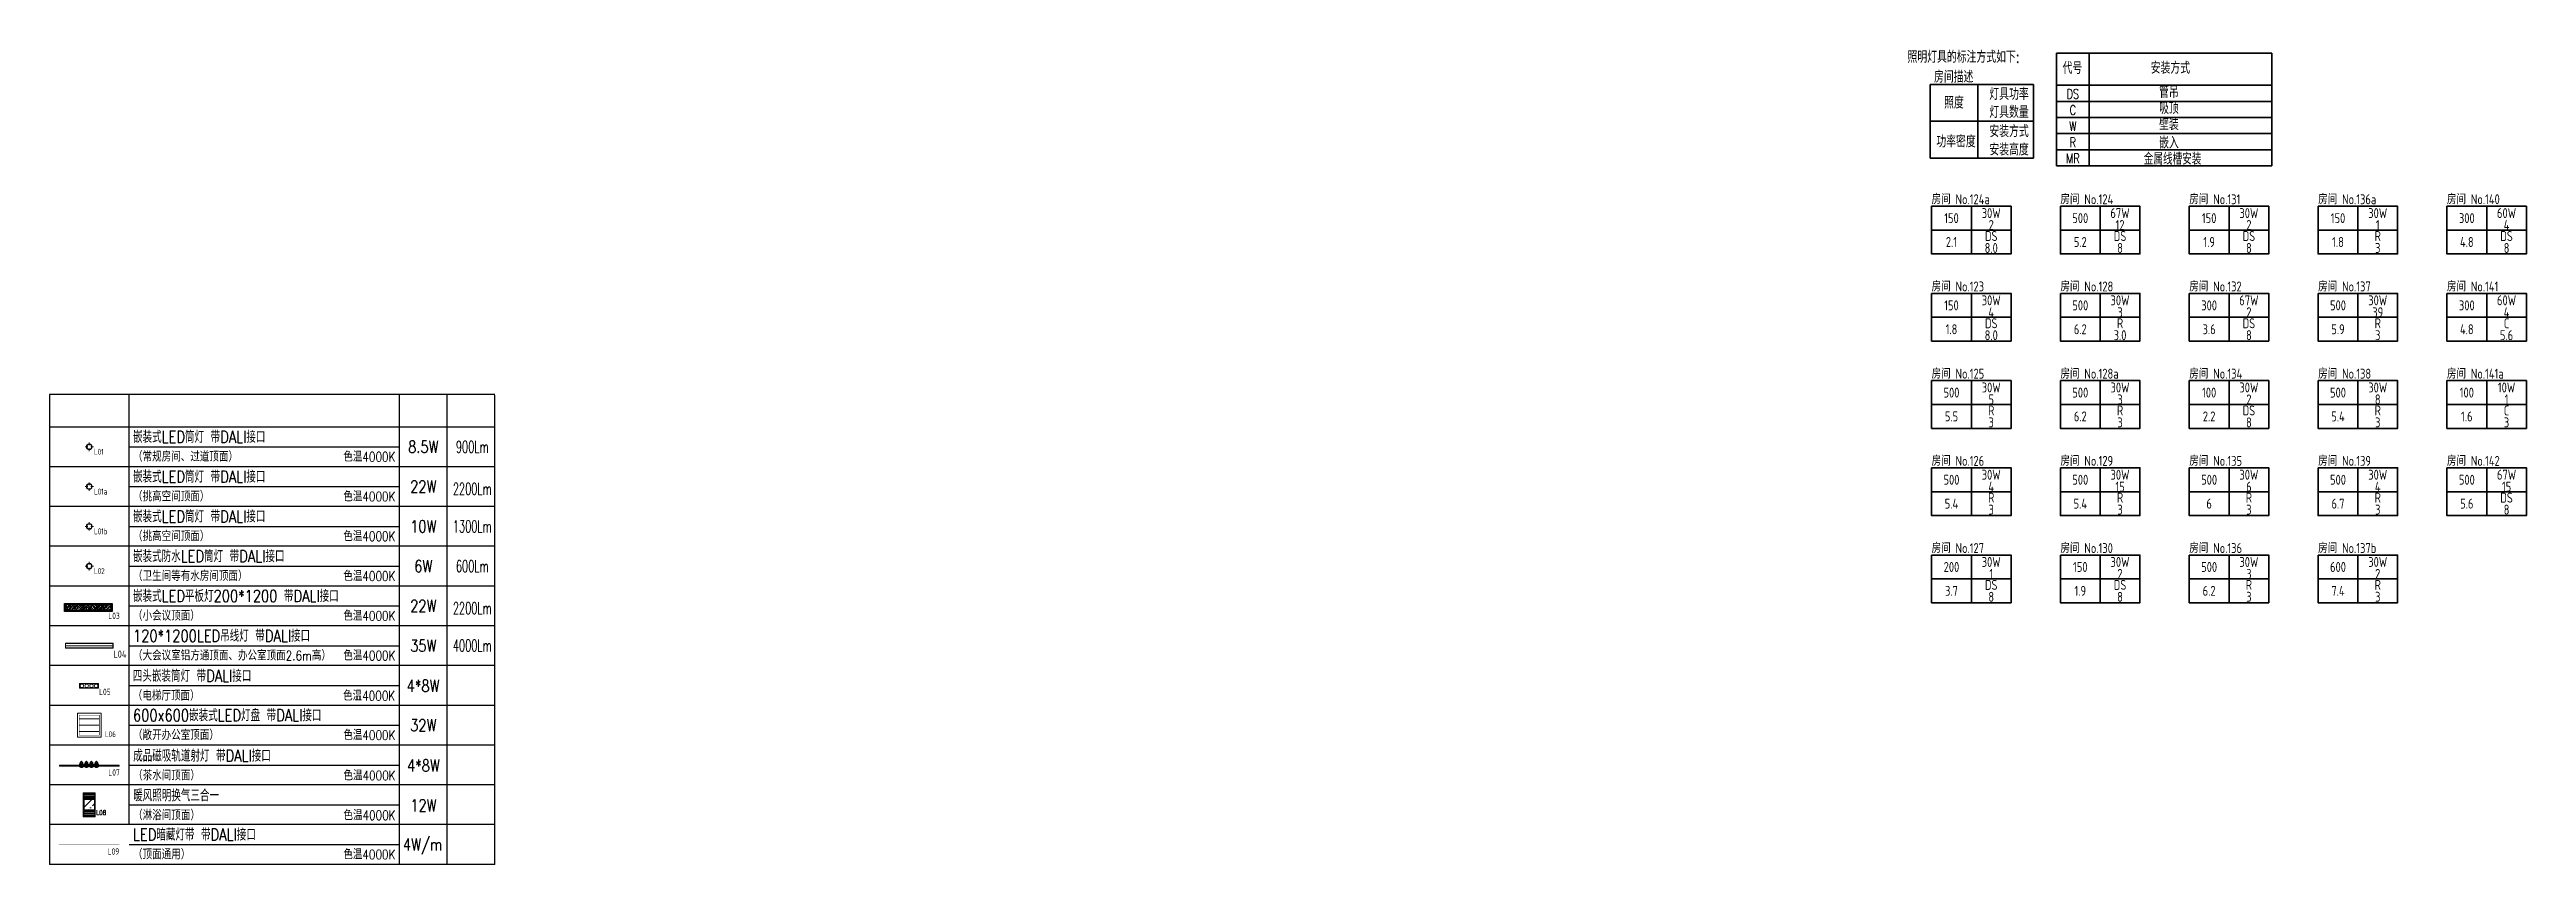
# Model space of a CAD drawing. Extents: x -621157 to 1764546, y -106808 to 741893.
# Drawn here: x -346256 to -283957, y 10080 to 30569 of the extents above; entities that cross this region are included whole.
import ezdxf
from ezdxf.enums import TextEntityAlignment as Align

# ---------------------------------------------------------------- set-up
doc = ezdxf.new("R2010")
doc.units = 0
doc.header["$LTSCALE"] = 1000
doc.header["$MEASUREMENT"] = 0
doc.linetypes.add('顶面材料与灯具图例$0$DASHED2', pattern=[9.525, 6.35, -3.175])
for name, color, linetype, lineweight in [('E-ANNO-TEXT', 7, 'Continuous', 35), ('LSE50-AB-E-221$0$E-ANNO-TEXT', 7, 'Continuous', 35), ('顶面材料与灯具图例$0$A-CLING-ACCENT', 8, 'Continuous', 0), ('顶面材料与灯具图例$0$A-CLNG-PATT', 8, 'Continuous', 0), ('顶面材料与灯具图例$0$I-C-light', 8, 'Continuous', 13)]:
    doc.layers.add(name, color=color, linetype=linetype, lineweight=lineweight)
for name, color, linetype in [('SIG_TEXT', 2, 'Continuous'), ('顶面材料与灯具图例$0$0-LIGHT', 8, '顶面材料与灯具图例$0$DASHED2'), ('顶面材料与灯具图例$0$0-LIGHT-CNTL', 8, 'Continuous'), ('顶面材料与灯具图例$0$I-C-light text', 8, 'Continuous'), ('顶面材料与灯具图例$0$I-LIGHT', 8, 'Continuous'), ('顶面材料与灯具图例$0$I-LIGHT—灯具编号', 8, 'Continuous')]:
    doc.layers.add(name, color=color, linetype=linetype)
doc.styles.add('HZTXT', font='romans.shx', dxfattribs={"width": 0.8, "bigfont": 'hzdxc.shx'})
doc.styles.add('LSE50-AB-E-221$0$HZTXT', font='tssdeng.shx', dxfattribs={"bigfont": 'tssdchn.shx'})
doc.styles.add('顶面材料与灯具图例$0$_HZTXT', font='simplex.shx', dxfattribs={"width": 0.8, "bigfont": 'hztxt.shx'})
doc.styles.add('顶面材料与灯具图例$0$A-text-B', font='architxt.shx', dxfattribs={"width": 0.65, "bigfont": 'hztxt.shx'})
doc.styles.add('顶面材料与灯具图例$0$DIM_FONT', font='SIMPLEX.shx', dxfattribs={"width": 0.8})
doc.styles.add('顶面材料与灯具图例$0$GA-text-B', font='architxt.shx', dxfattribs={"width": 0.65, "bigfont": 'hztxt.shx'})
doc.styles.add('顶面材料与灯具图例$0$XZC', font='SIMPLEX.SHX', dxfattribs={"width": 0.7, "bigfont": 'hztxt.shx'})
doc.linetypes.add('顶面材料与灯具图例$0$LED_LINE', pattern='A,12.7,-5.08,["LED",顶面材料与灯具图例$0$XZC,S=2.54,R=0,X=-2.54,Y=-1.27],-6.35', length=24.13)

msp = doc.modelspace()

# ---------------------------------------------------------------- texts
at = {"color": 7, "style": '顶面材料与灯具图例$0$_HZTXT', "width": 0.8}
for s, p in [('嵌装式LED筒灯 带DALI接口', (-344156, 20830)), ('嵌装式LED筒灯 带DALI接口', (-344156, 19830)), ('嵌装式LED筒灯 带DALI接口', (-344156, 18830)), ('嵌装式防水LED筒灯 带DALI接口', (-344156, 17830)), ('嵌装式LED平板灯200*1200 带DALI接口', (-344156, 16830)), ('120*1200LED吊线灯 带DALI接口', (-344156, 15830)), ('四头嵌装筒灯 带DALI接口', (-344162, 14821)), ('600x600嵌装式LED灯盘 带DALI接口', (-344156, 13830)), ('成品磁吸轨道射灯 带DALI接口', (-344153, 12815)), ('暖风照明换气三合一', (-344153, 11815)), ('LED暗藏灯带 带DALI接口', (-344156, 10830))]:
    msp.add_text(s, height=300, dxfattribs=at).set_placement(p, align=Align.MIDDLE_LEFT)
at = {"color": 2, "style": '顶面材料与灯具图例$0$_HZTXT'}
for s, width, p in [('8.5W', 0.8, (-336856, 20580)), ('900Lm', 0.6, (-335622, 20580)), ('22W', 0.8, (-336856, 19580)), ('2200Lm', 0.6, (-335622, 19522)), ('10W', 0.8, (-336856, 18580)), ('1300Lm', 0.6, (-335622, 18580)), ('6W', 0.8, (-336856, 17580)), ('600Lm', 0.6, (-335622, 17580)), ('22W', 0.8, (-336856, 16580)), ('2200Lm', 0.6, (-335622, 16522)), ('35W', 0.8, (-336856, 15580)), ('4000Lm', 0.6, (-335622, 15584)), ('4*8W', 0.8, (-336862, 14571)), ('32W', 0.8, (-336856, 13580)), ('4*8W', 0.8, (-336853, 12565)), ('12W', 0.8, (-336853, 11565)), ('4W/m', 0.8, (-336873, 10580))]:
    msp.add_text(s, height=300, dxfattribs=dict(at, width=width)).set_placement(p, align=Align.MIDDLE_CENTER)
at = {"color": 1, "style": '顶面材料与灯具图例$0$_HZTXT', "width": 0.8}
for s, p in [('（常规房间、过道顶面）', (-344156, 20330)), ('（挑高空间顶面）', (-344156, 19330)), ('（挑高空间顶面）', (-344156, 18330)), ('（卫生间等有水房间顶面）', (-344156, 17330)), ('（小会议顶面）', (-344156, 16330)), ('（大会议室铝方通顶面、办公室顶面2.6m高）', (-344156, 15330)), ('（电梯厅顶面）', (-344162, 14321)), ('（敞开办公室顶面）', (-344156, 13330)), ('（茶水间顶面）', (-344153, 12315)), ('（淋浴间顶面）', (-344153, 11315)), ('（顶面通用）', (-344156, 10330))]:
    msp.add_text(s, height=240, dxfattribs=at).set_placement(p, align=Align.MIDDLE_LEFT)
for p in [(-337556, 20330), (-337556, 19330), (-337556, 18330), (-337556, 17330), (-337556, 16330), (-337556, 15330), (-337562, 14321), (-337556, 13330), (-337553, 12315), (-337553, 11315), (-337556, 10330)]:
    msp.add_text('色温4000K', height=240, dxfattribs=at).set_placement(p, align=Align.MIDDLE_RIGHT)
at = {"layer": 'E-ANNO-TEXT', "color": 3, "style": 'HZTXT'}
for s, width, p in [('照明灯具的标注方式如下:', 0.75, (-299524, 30235, 16800)), ('代号', 0.75, (-295625, 29956, 16800)), ('安装方式', 0.75, (-293408, 29960, 16800)), ('管吊', 0.75, (-293197, 29353, 16800)), ('壁装', 0.75, (-293197, 28543, 16800)), ('吸顶', 0.75, (-293197, 28948, 16800)), ('嵌入', 0.75, (-293197, 28077, 16800)), ('金属线槽安装', 0.7, (-293582, 27672, 16800))]:
    msp.add_text(s, height=300, dxfattribs=dict(at, width=width)).set_placement(p)
at = {"layer": 'E-ANNO-TEXT', "color": 3, "style": 'HZTXT', "width": 0.75}
for s, p in [('房间描述', (-297867, 29736, 16800)), ('照度', (-298109, 29085, 16800)), ('灯具功率', (-296476, 29301, 16800)), ('灯具数量', (-296476, 28848, 16800)), ('安装方式', (-296476, 28366, 16800)), ('功率密度', (-297809, 28109, 16800)), ('安装高度', (-296476, 27905, 16800))]:
    msp.add_text(s, height=300, dxfattribs=at).set_placement(p, align=Align.RIGHT)
for s, p in [('DS', (-295365, 29453, 16800)), ('W', (-295365, 28643, 16800)), ('C', (-295365, 29048, 16800)), ('R', (-295365, 28238, 16800)), ('MR', (-295365, 27833, 16800))]:
    msp.add_text(s, height=240, dxfattribs=at).set_placement(p, align=Align.MIDDLE)
at = {"layer": 'LSE50-AB-E-221$0$E-ANNO-TEXT', "style": 'LSE50-AB-E-221$0$HZTXT', "width": 0.8}
for s, p in [('房间 No.124a', (-298919, 26680, 11779)), ('房间 No.124', (-295679, 26680, 11779)), ('房间 No.131', (-292438, 26680, 11779)), ('房间 No.136a', (-289197, 26680, 11779)), ('房间 No.140', (-285957, 26680, 11779)), ('房间 No.123', (-298919, 24487, 11779)), ('房间 No.128', (-295679, 24487, 11779)), ('房间 No.132', (-292438, 24487, 11779)), ('房间 No.137', (-289197, 24487, 11779)), ('房间 No.141', (-285957, 24487, 11779)), ('房间 No.125', (-298919, 22294, 11779)), ('房间 No.128a', (-295679, 22294, 11779)), ('房间 No.134', (-292438, 22294, 11779)), ('房间 No.138', (-289197, 22294, 11779)), ('房间 No.141a', (-285957, 22294, 11779)), ('房间 No.126', (-298919, 20102, 11779)), ('房间 No.129', (-295679, 20102, 11779)), ('房间 No.135', (-292438, 20102, 11779)), ('房间 No.139', (-289197, 20102, 11779)), ('房间 No.142', (-285957, 20102, 11779)), ('房间 No.127', (-298919, 17909, 11779)), ('房间 No.130', (-295679, 17909, 11779)), ('房间 No.136', (-292438, 17909, 11779)), ('房间 No.137b', (-289197, 17909, 11779))]:
    msp.add_text(s, height=250, dxfattribs=at).set_placement(p)
for s, p in [('150', (-298419, 26330, 11779)), ('30W', (-297419, 26457, 11779)), ('2', (-297419, 26157, 11779)), ('500', (-295179, 26330, 11779)), ('67W', (-294179, 26457, 11779)), ('12', (-294179, 26157, 11779)), ('150', (-291938, 26330, 11779)), ('30W', (-290938, 26457, 11779)), ('2', (-290938, 26157, 11779)), ('150', (-288697, 26330, 11779)), ('30W', (-287697, 26457, 11779)), ('1', (-287697, 26157, 11779)), ('300', (-285457, 26330, 11779)), ('60W', (-284457, 26457, 11779)), ('4', (-284457, 26157, 11779)), ('2.1', (-298419, 25730, 11779)), ('8.0', (-297419, 25580, 11779)), ('DS', (-297419, 25880, 11779)), ('5.2', (-295179, 25730, 11779)), ('DS', (-294179, 25880, 11779)), ('8', (-294179, 25580, 11779)), ('1.9', (-291938, 25730, 11779)), ('DS', (-290938, 25880, 11779)), ('8', (-290938, 25580, 11779)), ('1.8', (-288697, 25730, 11779)), ('R', (-287697, 25880, 11779)), ('3', (-287697, 25580, 11779)), ('4.8', (-285457, 25730, 11779)), ('DS', (-284457, 25880, 11779)), ('8', (-284457, 25580, 11779)), ('30W', (-297419, 24264, 11779)), ('30W', (-294179, 24264, 11779)), ('67W', (-290938, 24264, 11779)), ('30W', (-287697, 24264, 11779)), ('60W', (-284457, 24264, 11779)), ('150', (-298419, 24137, 11779)), ('DS', (-297419, 23687, 11779)), ('4', (-297419, 23964, 11779)), ('500', (-295179, 24137, 11779)), ('R', (-294179, 23687, 11779)), ('3', (-294179, 23964, 11779)), ('300', (-291938, 24137, 11779)), ('DS', (-290938, 23687, 11779)), ('2', (-290938, 23964, 11779)), ('500', (-288697, 24137, 11779)), ('39', (-287697, 23964, 11779)), ('R', (-287697, 23687, 11779)), ('300', (-285457, 24137, 11779)), ('4', (-284457, 23964, 11779)), ('C', (-284457, 23687, 11779)), ('1.8', (-298419, 23537, 11779)), ('8.0', (-297419, 23387, 11779)), ('6.2', (-295179, 23537, 11779)), ('3.0', (-294179, 23387, 11779)), ('3.6', (-291938, 23537, 11779)), ('8', (-290938, 23387, 11779)), ('5.9', (-288697, 23537, 11779)), ('3', (-287697, 23387, 11779)), ('4.8', (-285457, 23537, 11779)), ('5.6', (-284457, 23387, 11779)), ('500', (-298419, 21944, 11779)), ('30W', (-297419, 22072, 11779)), ('5', (-297419, 21772, 11779)), ('500', (-295179, 21944, 11779)), ('30W', (-294179, 22072, 11779)), ('3', (-294179, 21772, 11779)), ('100', (-291938, 21944, 11779)), ('30W', (-290938, 22072, 11779)), ('2', (-290938, 21772, 11779)), ('500', (-288697, 21944, 11779)), ('30W', (-287697, 22072, 11779)), ('8', (-287697, 21772, 11779)), ('100', (-285457, 21944, 11779)), ('10W', (-284457, 22072, 11779)), ('1', (-284457, 21772, 11779)), ('5.5', (-298419, 21344, 11779)), ('R', (-297419, 21494, 11779)), ('3', (-297419, 21194, 11779)), ('6.2', (-295179, 21344, 11779)), ('R', (-294179, 21494, 11779)), ('3', (-294179, 21194, 11779)), ('2.2', (-291938, 21344, 11779)), ('DS', (-290938, 21494, 11779)), ('8', (-290938, 21194, 11779)), ('5.4', (-288697, 21344, 11779)), ('R', (-287697, 21494, 11779)), ('3', (-287697, 21194, 11779)), ('1.6', (-285457, 21344, 11779)), ('3', (-284457, 21194, 11779)), ('C', (-284457, 21494, 11779)), ('30W', (-297419, 19879, 11779)), ('30W', (-294179, 19879, 11779)), ('30W', (-290938, 19879, 11779)), ('30W', (-287697, 19879, 11779)), ('67W', (-284457, 19879, 11779)), ('500', (-298419, 19752, 11779)), ('R', (-297419, 19302, 11779)), ('4', (-297419, 19579, 11779)), ('500', (-295179, 19752, 11779)), ('15', (-294179, 19579, 11779)), ('R', (-294179, 19302, 11779)), ('500', (-291938, 19752, 11779)), ('R', (-290938, 19302, 11779)), ('6', (-290938, 19579, 11779)), ('500', (-288697, 19752, 11779)), ('R', (-287697, 19302, 11779)), ('4', (-287697, 19579, 11779)), ('500', (-285457, 19752, 11779)), ('DS', (-284457, 19302, 11779)), ('15', (-284457, 19579, 11779)), ('5.4', (-298419, 19152, 11779)), ('3', (-297419, 19002, 11779)), ('5.4', (-295179, 19152, 11779)), ('3', (-294179, 19002, 11779)), ('6', (-291938, 19152, 11779)), ('3', (-290938, 19002, 11779)), ('6.7', (-288697, 19152, 11779)), ('3', (-287697, 19002, 11779)), ('5.6', (-285457, 19152, 11779)), ('8', (-284457, 19002, 11779)), ('200', (-298419, 17559, 11779)), ('30W', (-297419, 17686, 11779)), ('1', (-297419, 17386, 11779)), ('150', (-295179, 17559, 11779)), ('30W', (-294179, 17686, 11779)), ('2', (-294179, 17386, 11779)), ('500', (-291938, 17559, 11779)), ('30W', (-290938, 17686, 11779)), ('3', (-290938, 17386, 11779)), ('600', (-288697, 17559, 11779)), ('30W', (-287697, 17686, 11779)), ('2', (-287697, 17386, 11779)), ('3.7', (-298419, 16959, 11779)), ('DS', (-297419, 17109, 11779)), ('8', (-297419, 16809, 11779)), ('1.9', (-295179, 16959, 11779)), ('DS', (-294179, 17109, 11779)), ('8', (-294179, 16809, 11779)), ('6.2', (-291938, 16959, 11779)), ('R', (-290938, 17109, 11779)), ('3', (-290938, 16809, 11779)), ('7.4', (-288697, 16959, 11779)), ('R', (-287697, 17109, 11779)), ('3', (-287697, 16809, 11779))]:
    msp.add_text(s, height=250, dxfattribs=at).set_placement(p, align=Align.MIDDLE)
at = {"layer": '顶面材料与灯具图例$0$I-C-light', "color": 2, "style": '顶面材料与灯具图例$0$A-text-B', "width": 0.8}
for s, p in [('L03', (-344778, 16331)), ('L07', (-344777, 12390)), ('L09', (-344795, 10405))]:
    msp.add_text(s, height=160, dxfattribs=at).set_placement(p, align=Align.MIDDLE_LEFT)

# ---------------------------------------------------------------- blocks, each defined once
blk = doc.blocks.new('*U|REF9345')
at = {"color": 8}
for p, q in [((-106, 0), (-39, 0)), ((0, 39), (0, 106)), ((39, 0), (106, 0)), ((0, -106), (0, -39))]:
    blk.add_line(p, q, dxfattribs=at)
blk.add_circle((0, 0), 72.5)
blk.add_circle((0, 0), 62.5, dxfattribs=at)
blk = doc.blocks.new('顶面材料与灯具图例$0$asdsdsasd')
at = {"layer": '顶面材料与灯具图例$0$I-C-light', "linetype": '顶面材料与灯具图例$0$LED_LINE', "ltscale": 0.1}
blk.add_line((-6682, 170512), (-5492, 170512), dxfattribs=at)
at = {"layer": '顶面材料与灯具图例$0$I-C-light', "color": 3}
blk.add_lwpolyline([(-5487, 170572), (-6687, 170572), (-6687, 170452), (-5487, 170452)], close=True, dxfattribs=at)
at = {"layer": '顶面材料与灯具图例$0$I-C-light', "color": 8}
blk.add_lwpolyline([(-5492, 170567), (-6682, 170567), (-6682, 170457), (-5492, 170457)], close=True, dxfattribs=at)
at = {"layer": '顶面材料与灯具图例$0$I-C-light', "color": 3, "style": '顶面材料与灯具图例$0$DIM_FONT'}
blk.add_attdef('1', (-5756, 170304), '', height=80, dxfattribs=at)
blk = doc.blocks.new('顶面材料与灯具图例$0$sdfdfewre')
at = {"layer": '顶面材料与灯具图例$0$I-LIGHT'}
h = blk.add_hatch(dxfattribs=at)
h.set_pattern_fill('HB玻璃SC800R45', color=250, scale=100, angle=45, pattern_type=2)
h.set_pattern_definition([(45, (0, 0), (84.852814, 226.27417), [1500, -200, 500, -100]), (45, (58.69, 129.4), (-164.75588, 23.334524), [300, -33, 600, -75]), (45, (-24.75, 95.46), (320.319372, 415.0716806), [800, -140, 400, -100])])
h.paths.add_polyline_path([(873424, 296833), (874584, 296833), (874584, 296673), (873424, 296673)])
h = blk.add_hatch(dxfattribs=at)
h.set_pattern_fill('AR-SAND', color=250)
h.set_pattern_definition([(37.5, (0, 0), (-1.6000313, 48.9413237), [0, -38.608, 0, -43.18, 0, -41.275]), (7.5, (0, 0), (44.9523283, 71.68251), [0, -20.828, 0, -34.798, 0, -13.335]), (327.5, (-31.24, 0), (79.099237, 0.1437185), [0, -12.7, 0, -45.72, 0, -59.69]), (317.5, (-31.24, 0), (76.355645, 22.2929323), [0, -6.35, 0, -29.972, 0, -34.29])])
h.paths.add_polyline_path([(873424, 296833), (874584, 296833), (874584, 296673), (873424, 296673)])
blk.add_lwpolyline([(873404, 296853), (874604, 296853), (874604, 296653), (873404, 296653)], close=True, dxfattribs=at)
at = {"layer": '顶面材料与灯具图例$0$I-LIGHT', "color": 8}
blk.add_lwpolyline([(873424, 296833), (874584, 296833), (874584, 296673), (873424, 296673)], close=True, dxfattribs=at)
blk = doc.blocks.new('顶面材料与灯具图例$1$sedrewrw')
blk.add_lwpolyline([(426615, 191280), (427095, 191280), (427095, 191400), (426615, 191400)], close=True)
at = {"color": 251}
blk.add_lwpolyline([(426625, 191290), (427085, 191290), (427085, 191390), (426625, 191390)], close=True, dxfattribs=at)
for centre in [(426675, 191340), (426795, 191340), (426915, 191340), (427035, 191340)]:
    blk.add_circle(centre, 44.3, dxfattribs=at)
at = {"layer": '顶面材料与灯具图例$0$I-C-light', "color": 2, "style": '顶面材料与灯具图例$0$A-text-B', "width": 0.8}
blk.add_text('L05', height=160, dxfattribs=at).set_placement((427107, 191186), align=Align.MIDDLE_LEFT)
blk = doc.blocks.new('*U|REF9337')
at = {"ltscale": 1000}
for p, q in [((-600, 300), (0, 300)), ((-600, -300), (-600, 300))]:
    blk.add_line(p, q, dxfattribs=at)
at = {"ltscale": 0.2}
for p, q in [((-552, 161), (-48, 161)), ((-552, 0), (-48, 0)), ((-552, -161), (-48, -161))]:
    blk.add_line(p, q, dxfattribs=at)
for p, q in [((0, 300), (0, -300)), ((0, -300), (-600, -300))]:
    blk.add_line(p, q)
at = {"ltscale": 1000, "const_width": 10}
blk.add_lwpolyline([(-552, 252), (-48, 252), (-48, -252), (-552, -252), (-552, 252)], dxfattribs=at)
at = {"layer": '顶面材料与灯具图例$0$I-C-light text', "style": '顶面材料与灯具图例$0$GA-text-B', "width": 0.65}
blk.add_attdef('YD', (31, -82), '', height=150, dxfattribs=at)
blk = doc.blocks.new('顶面材料与灯具图例$0$ddd-flat-532')
at = {"layer": '顶面材料与灯具图例$0$A-CLNG-PATT'}
for p, q in [((-65, 0), (65, 0)), ((0, -65), (0, 65))]:
    blk.add_line(p, q, dxfattribs=at)
for radius in [50, 35]:
    blk.add_circle((0, 0), radius, dxfattribs=at)
blk = doc.blocks.new('顶面材料与灯具图例$0$sdfdsfdsf')
at = {"layer": '顶面材料与灯具图例$0$A-CLING-ACCENT', "xscale": 2.599866955843283, "yscale": 2.599866955843283, "zscale": 2.599866955843283}
blk.add_blockref('顶面材料与灯具图例$0$ddd-flat-532', (-9333, 10314), dxfattribs=at)
blk = doc.blocks.new('顶面材料与灯具图例$0$erewrewrewr324324')
at = {"layer": '顶面材料与灯具图例$0$0-LIGHT'}
blk.add_circle((25603, 18875), 50, dxfattribs=at)
at = {"layer": '顶面材料与灯具图例$0$0-LIGHT', "xscale": 0.36, "yscale": 0.36, "zscale": 0.36}
blk.add_blockref('顶面材料与灯具图例$0$sdfdsfdsf', (28963, 15162), dxfattribs=at)
blk = doc.blocks.new('顶面材料与灯具图例$0$2')
at = {"layer": '顶面材料与灯具图例$0$0-LIGHT-CNTL'}
for p, q in [((7421.6, 821.54), (7420.89, 821.38)), ((7421.67, 820.84), (7421.6, 821.54))]:
    blk.add_line(p, q, dxfattribs=at)
at = {"layer": '顶面材料与灯具图例$0$0-LIGHT', "xscale": 0.01, "yscale": 0.01, "zscale": 0.01, "rotation": 145.6146681467176}
blk.add_blockref('顶面材料与灯具图例$0$erewrewrewr324324', (7738.9, 831.84), dxfattribs=at)
blk = doc.blocks.new('顶面材料与灯具图例$0$gfddxx')
at = {"ltscale": 20}
h = blk.add_hatch(dxfattribs=at)
h.set_pattern_fill('ANSI36', color=256, scale=1000)
h.set_pattern_definition([(45, (-0.002, 170), (66.291261, 243.067956), [312.5, -62.5, 0, -62.5])])
h.paths.add_polyline_path([(452232, 1190320), (452232, 1190060), (452492, 1190060), (452492, 1190320)])
at = {"ltscale": 20, "elevation": 0}
for points in [[(452212, 1190340), (452512, 1190340), (452512, 1190490), (452212, 1190490)], [(452212, 1190340), (452512, 1190340), (452512, 1190040), (452212, 1190040)], [(452212, 1189890), (452512, 1189890), (452512, 1190040), (452212, 1190040)], [(452222, 1190350), (452502, 1190350), (452502, 1190480), (452222, 1190480)], [(452222, 1189900), (452502, 1189900), (452502, 1190030), (452222, 1190030)]]:
    blk.add_lwpolyline(points, close=True, dxfattribs=at)
for points in [[(452222, 1190460), (452502, 1190460)], [(452222, 1190430), (452502, 1190430)], [(452222, 1190400), (452502, 1190400)], [(452222, 1190370), (452502, 1190370)], [(452222, 1190010), (452502, 1190010)], [(452222, 1189980), (452502, 1189980)], [(452222, 1189950), (452502, 1189950)], [(452222, 1189920), (452502, 1189920)], [(452492, 1190320), (452492, 1190060), (452232, 1190060), (452232, 1190320), (452492, 1190320)]]:
    blk.add_lwpolyline(points, dxfattribs=at)

# ---------------------------------------------------------------- linework, layer by layer
for p, q in [((-335056, 20080), (-346256, 20080)), ((-335056, 19080), (-346256, 19080)), ((-335056, 18080), (-346256, 18080)), ((-335056, 17080), (-346256, 17080)), ((-335056, 16080), (-346256, 16080)), ((-335056, 15080), (-346256, 15080)), ((-335056, 14080), (-346256, 14080)), ((-335056, 13080), (-346256, 13080)), ((-335056, 12080), (-346256, 12080)), ((-335056, 11080), (-346256, 11080)), ((-335056, 10080), (-346256, 10080))]:
    msp.add_line(p, q)
for points in [[(-344256, 11080), (-344256, 21880)], [(-337456, 10080), (-337456, 21880)], [(-335056, 10080), (-335056, 21880)]]:
    msp.add_lwpolyline(points)
at = {"layer": 'Defpoints'}
for p, q in [((-346256, 21080), (-335056, 21080)), ((-344256, 20580), (-337456, 20580)), ((-344256, 19580), (-337456, 19580)), ((-344256, 18580), (-337456, 18580)), ((-344256, 17580), (-337456, 17580)), ((-344256, 16580), (-337456, 16580)), ((-344256, 15580), (-337456, 15580)), ((-344256, 14580), (-337456, 14580)), ((-344256, 13580), (-337456, 13580)), ((-344256, 12580), (-337456, 12580)), ((-344256, 11580), (-337456, 11580)), ((-344256, 10580), (-337456, 10580))]:
    msp.add_line(p, q, dxfattribs=at)
for points in [[(-335056, 21897), (-346256, 21897)], [(-336256, 10080), (-336256, 21897)]]:
    msp.add_lwpolyline(points, dxfattribs=at)
at = {"layer": 'E-ANNO-TEXT', "color": 3}
for p, q in [((-295774, 30481, 16800), (-295774, 27646, 16800)), ((-295774, 30481, 16800), (-290363, 30481, 16800)), ((-294956, 30481, 16800), (-294956, 27646, 16800)), ((-290363, 30481, 16800), (-290363, 27646, 16800)), ((-298958, 29692), (-298958, 27842)), ((-298958, 29692), (-296358, 29692)), ((-297758, 29692), (-297758, 27842)), ((-296358, 29692), (-296358, 27842)), ((-295774, 29671, 16800), (-290363, 29671, 16800)), ((-298958, 28767), (-296358, 28767)), ((-295774, 29266, 16800), (-290363, 29266, 16800)), ((-295774, 28861, 16800), (-290363, 28861, 16800)), ((-295774, 28456, 16800), (-290363, 28456, 16800)), ((-295774, 28051, 16800), (-290363, 28051, 16800)), ((-298958, 27842), (-296358, 27842)), ((-295774, 27646, 16800), (-290363, 27646, 16800))]:
    msp.add_line(p, q, dxfattribs=at)
at = {"layer": 'LSE50-AB-E-221$0$E-ANNO-TEXT'}
for p, q in [((-297919, 25430, 11779), (-297919, 26630, 11779)), ((-294679, 25430, 11779), (-294679, 26630, 11779)), ((-291438, 25430, 11779), (-291438, 26630, 11779)), ((-288197, 25430, 11779), (-288197, 26630, 11779)), ((-284957, 25430, 11779), (-284957, 26630, 11779)), ((-298919, 26030, 11779), (-296919, 26030, 11779)), ((-295679, 26030, 11779), (-293679, 26030, 11779)), ((-292438, 26030, 11779), (-290438, 26030, 11779)), ((-289197, 26030, 11779), (-287197, 26030, 11779)), ((-285957, 26030, 11779), (-283957, 26030, 11779)), ((-297919, 23237, 11779), (-297919, 24437, 11779)), ((-294679, 23237, 11779), (-294679, 24437, 11779)), ((-291438, 23237, 11779), (-291438, 24437, 11779)), ((-288197, 23237, 11779), (-288197, 24437, 11779)), ((-284957, 23237, 11779), (-284957, 24437, 11779)), ((-298919, 23837, 11779), (-296919, 23837, 11779)), ((-295679, 23837, 11779), (-293679, 23837, 11779)), ((-292438, 23837, 11779), (-290438, 23837, 11779)), ((-289197, 23837, 11779), (-287197, 23837, 11779)), ((-285957, 23837, 11779), (-283957, 23837, 11779)), ((-297919, 21044, 11779), (-297919, 22244, 11779)), ((-294679, 21044, 11779), (-294679, 22244, 11779)), ((-291438, 21044, 11779), (-291438, 22244, 11779)), ((-288197, 21044, 11779), (-288197, 22244, 11779)), ((-284957, 21044, 11779), (-284957, 22244, 11779)), ((-298919, 21644, 11779), (-296919, 21644, 11779)), ((-295679, 21644, 11779), (-293679, 21644, 11779)), ((-292438, 21644, 11779), (-290438, 21644, 11779)), ((-289197, 21644, 11779), (-287197, 21644, 11779)), ((-285957, 21644, 11779), (-283957, 21644, 11779)), ((-297919, 18852, 11779), (-297919, 20052, 11779)), ((-294679, 18852, 11779), (-294679, 20052, 11779)), ((-291438, 18852, 11779), (-291438, 20052, 11779)), ((-288197, 18852, 11779), (-288197, 20052, 11779)), ((-284957, 18852, 11779), (-284957, 20052, 11779)), ((-298919, 19452, 11779), (-296919, 19452, 11779)), ((-295679, 19452, 11779), (-293679, 19452, 11779)), ((-292438, 19452, 11779), (-290438, 19452, 11779)), ((-289197, 19452, 11779), (-287197, 19452, 11779)), ((-285957, 19452, 11779), (-283957, 19452, 11779)), ((-297919, 16659, 11779), (-297919, 17859, 11779)), ((-294679, 16659, 11779), (-294679, 17859, 11779)), ((-291438, 16659, 11779), (-291438, 17859, 11779)), ((-288197, 16659, 11779), (-288197, 17859, 11779)), ((-298919, 17259, 11779), (-296919, 17259, 11779)), ((-295679, 17259, 11779), (-293679, 17259, 11779)), ((-292438, 17259, 11779), (-290438, 17259, 11779)), ((-289197, 17259, 11779), (-287197, 17259, 11779))]:
    msp.add_line(p, q, dxfattribs=at)
at = {"layer": 'LSE50-AB-E-221$0$E-ANNO-TEXT', "elevation": 11779}
for points in [[(-298919, 26630), (-296919, 26630), (-296919, 25430), (-298919, 25430)], [(-295679, 26630), (-293679, 26630), (-293679, 25430), (-295679, 25430)], [(-292438, 26630), (-290438, 26630), (-290438, 25430), (-292438, 25430)], [(-289197, 26630), (-287197, 26630), (-287197, 25430), (-289197, 25430)], [(-285957, 26630), (-283957, 26630), (-283957, 25430), (-285957, 25430)], [(-298919, 24437), (-296919, 24437), (-296919, 23237), (-298919, 23237)], [(-295679, 24437), (-293679, 24437), (-293679, 23237), (-295679, 23237)], [(-292438, 24437), (-290438, 24437), (-290438, 23237), (-292438, 23237)], [(-289197, 24437), (-287197, 24437), (-287197, 23237), (-289197, 23237)], [(-285957, 24437), (-283957, 24437), (-283957, 23237), (-285957, 23237)], [(-298919, 22244), (-296919, 22244), (-296919, 21044), (-298919, 21044)], [(-295679, 22244), (-293679, 22244), (-293679, 21044), (-295679, 21044)], [(-292438, 22244), (-290438, 22244), (-290438, 21044), (-292438, 21044)], [(-289197, 22244), (-287197, 22244), (-287197, 21044), (-289197, 21044)], [(-285957, 22244), (-283957, 22244), (-283957, 21044), (-285957, 21044)], [(-298919, 20052), (-296919, 20052), (-296919, 18852), (-298919, 18852)], [(-295679, 20052), (-293679, 20052), (-293679, 18852), (-295679, 18852)], [(-292438, 20052), (-290438, 20052), (-290438, 18852), (-292438, 18852)], [(-289197, 20052), (-287197, 20052), (-287197, 18852), (-289197, 18852)], [(-285957, 20052), (-283957, 20052), (-283957, 18852), (-285957, 18852)], [(-298919, 17859), (-296919, 17859), (-296919, 16659), (-298919, 16659)], [(-295679, 17859), (-293679, 17859), (-293679, 16659), (-295679, 16659)], [(-292438, 17859), (-290438, 17859), (-290438, 16659), (-292438, 16659)], [(-289197, 17859), (-287197, 17859), (-287197, 16659), (-289197, 16659)]]:
    msp.add_lwpolyline(points, close=True, dxfattribs=at)
at = {"layer": 'SIG_TEXT'}
msp.add_lwpolyline([(-346256, 21897), (-346256, 10080)], dxfattribs=at)
at = {"layer": '顶面材料与灯具图例$0$I-C-light', "color": 1}
msp.add_lwpolyline([(-346003, 12550), (-344503, 12550), (-344503, 12580), (-346003, 12580)], close=True, dxfattribs=at)
at = {"layer": '顶面材料与灯具图例$0$I-C-light', "color": 1, "linetype": '顶面材料与灯具图例$0$LED_LINE', "ltscale": 50, "const_width": 10}
msp.add_lwpolyline([(-346014, 10580), (-344498, 10580)], dxfattribs=at)

# ---------------------------------------------------------------- block references
at = {"layer": '顶面材料与灯具图例$0$I-C-light'}
ref = msp.add_blockref('*U|REF9345', (-345256, 20580), dxfattribs=at)
ref.add_attrib('TD', 'L01', (-345136, 20380), dxfattribs={"layer": '顶面材料与灯具图例$0$I-C-light text', "height": 150, "style": '顶面材料与灯具图例$0$A-text-B', "width": 0.8})
ref = msp.add_blockref('*U|REF9345', (-345256, 19580), dxfattribs=at)
ref.add_attrib('TD', 'L01a', (-345136, 19380), dxfattribs={"layer": '顶面材料与灯具图例$0$I-C-light text', "height": 150, "style": '顶面材料与灯具图例$0$A-text-B', "width": 0.8})
ref = msp.add_blockref('*U|REF9345', (-345256, 18580), dxfattribs=at)
ref.add_attrib('TD', 'L01b', (-345136, 18380), dxfattribs={"layer": '顶面材料与灯具图例$0$I-C-light text', "height": 150, "style": '顶面材料与灯具图例$0$A-text-B', "width": 0.8})
ref = msp.add_blockref('*U|REF9345', (-345256, 17580), dxfattribs=at)
ref.add_attrib('TD', 'L02', (-345136, 17380), dxfattribs={"layer": '顶面材料与灯具图例$0$I-C-light text', "height": 150, "style": '顶面材料与灯具图例$0$A-text-B', "width": 0.8})
at = {"layer": '顶面材料与灯具图例$0$I-C-light', "color": 2}
ref = msp.add_blockref('顶面材料与灯具图例$0$asdsdsasd', (-339169, -154932), dxfattribs=at)
ref.add_attrib('1', 'L04', (-344652, 15279), dxfattribs={"layer": '顶面材料与灯具图例$0$I-C-light text', "color": 0, "height": 180, "style": '顶面材料与灯具图例$0$A-text-B', "width": 0.8})
at = {"layer": '顶面材料与灯具图例$0$I-C-light', "color": 8}
msp.add_blockref('顶面材料与灯具图例$1$sedrewrw', (-772117, -176768), dxfattribs=at)
at = {"layer": '顶面材料与灯具图例$0$I-C-light'}
ref = msp.add_blockref('*U|REF9337', (-344956, 13580), dxfattribs=at)
ref.add_attrib('YD', 'L06', (-344860, 13280), dxfattribs={"layer": '顶面材料与灯具图例$0$I-C-light text', "height": 150, "style": '顶面材料与灯具图例$0$A-text-B', "width": 0.8})
at = {"layer": '顶面材料与灯具图例$0$I-C-light', "color": 1, "xscale": 99.99999999999999, "yscale": 99.99999999999999, "zscale": 99.99999999999999, "rotation": 34.38533185336176}
for p in [(-911529, -474265), (-911404, -474265), (-911278, -474265), (-911153, -474265)]:
    msp.add_blockref('顶面材料与灯具图例$0$2', p, dxfattribs=at)
at = {"layer": '顶面材料与灯具图例$0$I-C-light', "color": 2}
ref = msp.add_blockref('顶面材料与灯具图例$0$gfddxx', (-797618, -1178610, 0), dxfattribs=at)
ref.add_attrib('L08', 'L08', (-345082, 11323, 0), dxfattribs={"layer": '顶面材料与灯具图例$0$I-LIGHT—灯具编号', "color": 40, "height": 120, "style": '顶面材料与灯具图例$0$DIM_FONT', "width": 0.7})
at = {"layer": '顶面材料与灯具图例$0$I-LIGHT'}
msp.add_blockref('顶面材料与灯具图例$0$sdfdfewre', (-1219285, -280213), dxfattribs=at)

msp.set_redraw_order([(e.dxf.handle, doc.entitydb.next_handle()) for e in msp.query("TEXT MTEXT ATTDEF DIMENSION ARC_DIMENSION")])  # texts and dimensions are drawn at this point

doc.saveas('drawing.dxf')
